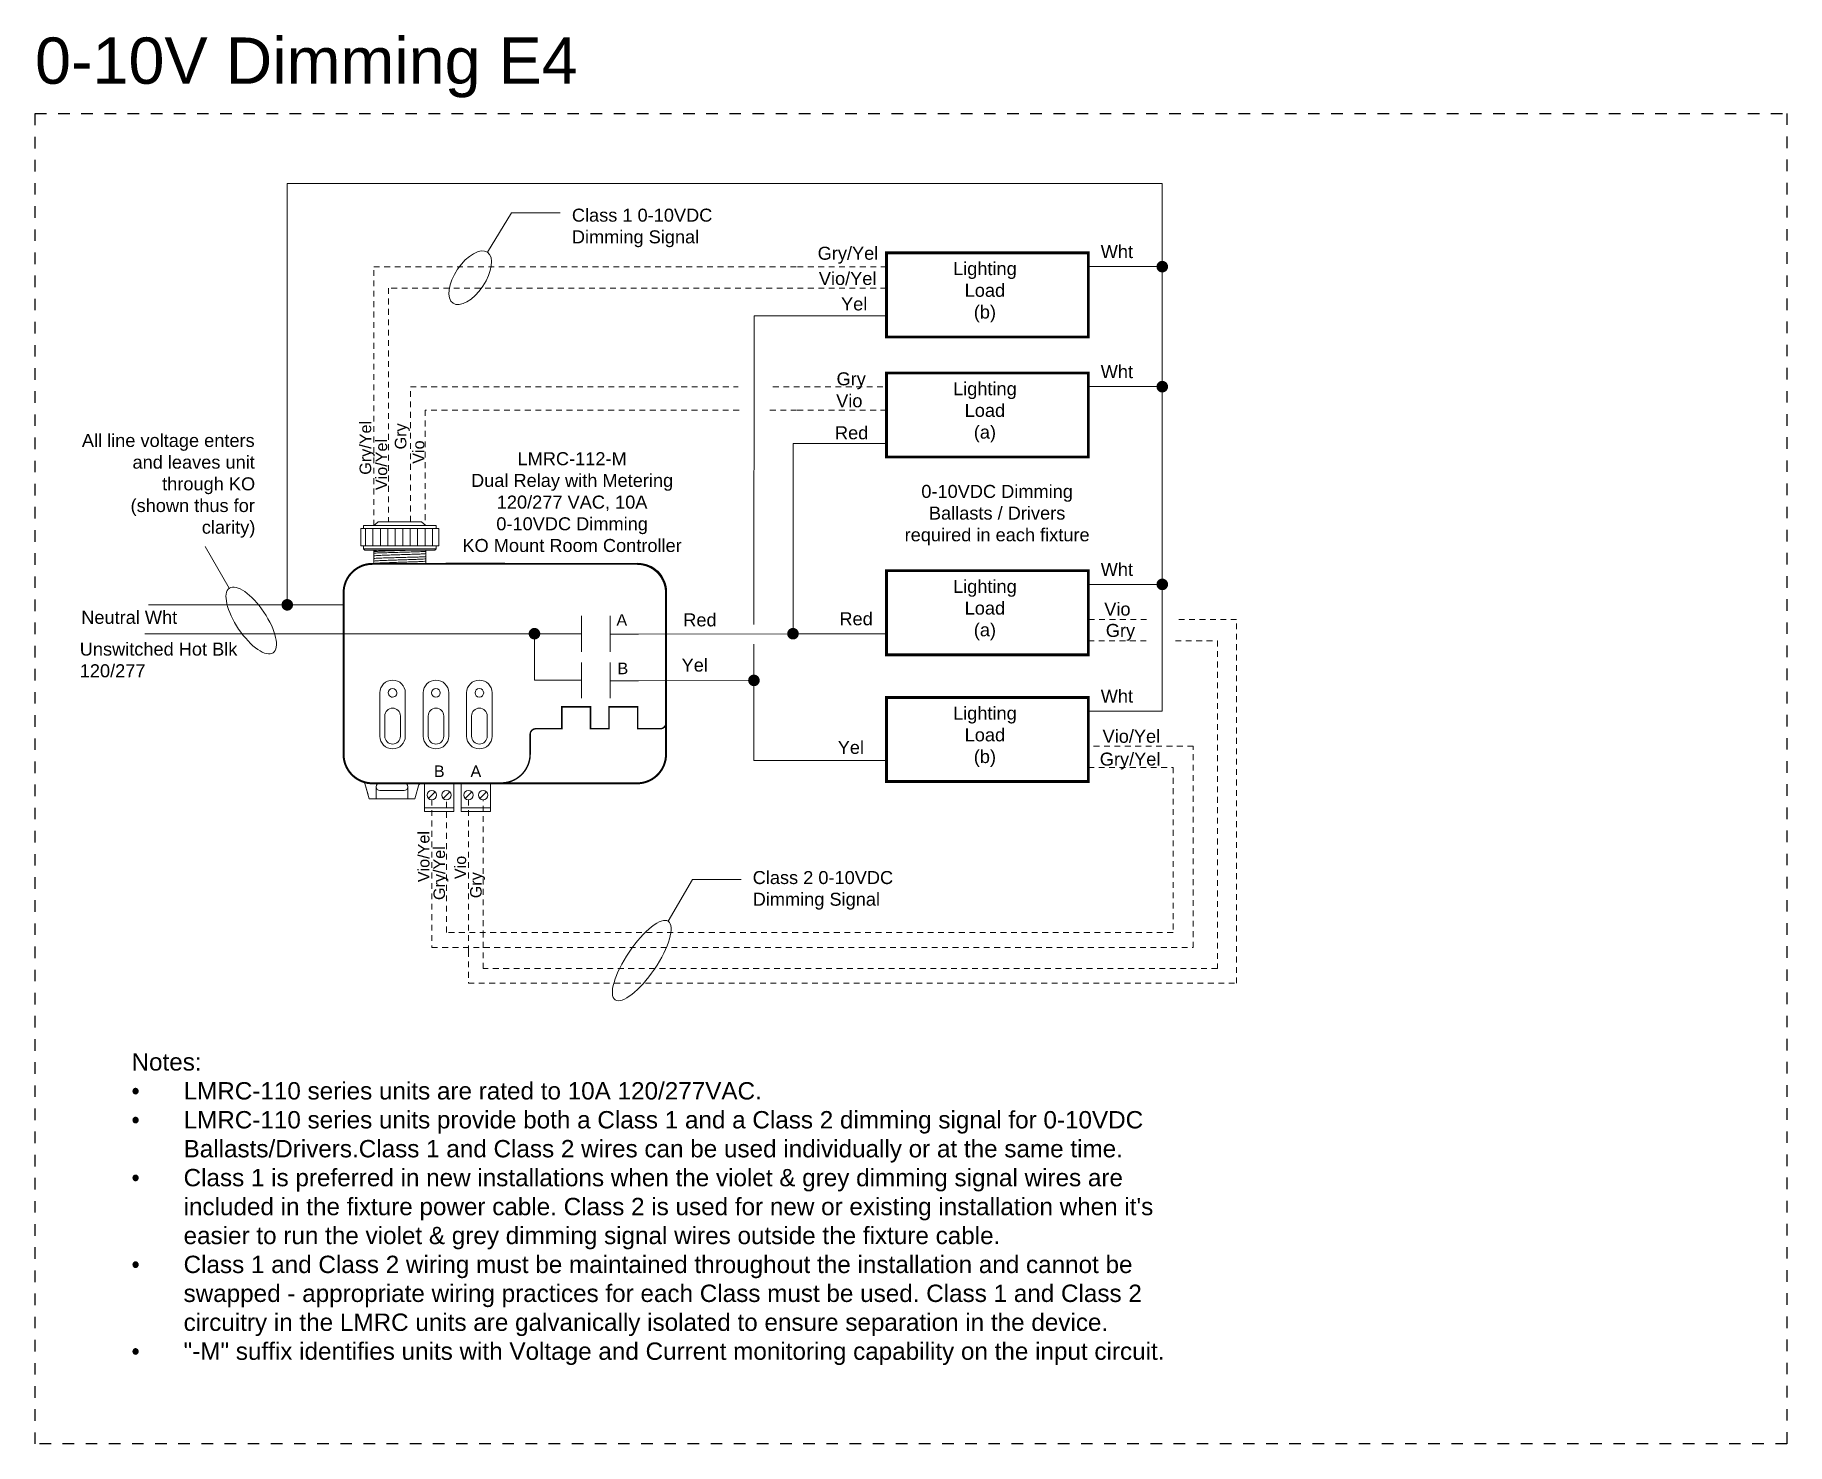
# Model space of a CAD drawing. Header units: inches. Extents: x -60 to 2005, y -577 to 104.
# Drawn here: x 163.84 to 201.69, y -73.54 to -43.09 of the extents above; entities that cross this region are included whole.
import ezdxf

# ---------------------------------------------------------------- set-up
doc = ezdxf.new("R2010")
doc.units = ezdxf.units.IN
doc.header["$MEASUREMENT"] = 0
doc.linetypes.add('Demo', pattern=[0.5, 0.25, -0.25])
doc.linetypes.add('HIDDEN2', pattern=[0.1875, 0.125, -0.0625])
doc.layers.get('0').update_dxf_attribs({"lineweight": 5})
doc.layers.add('PS Borders', color=40, linetype='Demo', lineweight=5, plot=False)
doc.layers.add('WS_LineVoltage', color=1, linetype='Continuous', lineweight=5)
doc.layers.add('WS_LowVoltage', color=6, linetype='Continuous', lineweight=5)
doc.styles.add('ARIAL', font='arial.ttf')

msp = doc.modelspace()

# ---------------------------------------------------------------- texts
at = {"lineweight": -3, "insert": (163.845, -43.141), "char_height": 1, "attachment_point": 1, "style": 'ARIAL'}
msp.add_mtext_dynamic_manual_height_columns('0-10V Dimming E4', width=25.92219, gutter_width=1, heights=[0], dxfattribs=at)
at = {"style": 'ARIAL'}
for s, insert, char_height, width, attachment_point in [('Class 1 0-10VDC\\PDimming Signal', (175.442, -46.84), 0.28114, 4.47647, 1), ('Lighting Load\\P(b)', (184.364, -47.995), 0.28125, 1.51339, 2), ('Lighting Load\\P(a)', (184.364, -50.59), 0.28125, 1.51339, 2), ('\\pi0.054978;All line voltage enters \\P\\pi1.1481;and leaves unit \\P\\pi1.789;through KO\\P\\pi1.1065;(shown thus for \\P\\pi2.6462;clarity)', (164.802, -51.709), 0.28114, 3.77305, 1), ('0-10VDC Dimming\\PBallasts / Drivers required in each fixture', (184.628, -52.81), 0.28125, 4.29703, 2), ('Lighting Load\\P(a)', (184.364, -54.863), 0.28125, 1.51339, 2), ('Lighting Load\\P(b)', (184.364, -57.602), 0.28125, 1.51339, 2), ('Class 2 0-10VDC\\PDimming Signal', (179.348, -61.155), 0.28114, 4.47647, 1), ('Notes:\\P\\pi-1.125,l1.125,t1.125;{\\fSymbol|b0|i0|c2|p18;·^I}LMRC-110 series units are rated to 10A 120/277VAC.\\P{\\fSymbol|b0|i0|c2|p18;·^I}LMRC-110 series units provide both a Class 1 and a Class 2 dimming signal for 0-10VDC Ballasts/Drivers.Class 1 and Class 2 wires can be used individually or at the same time.\\P{\\fSymbol|b0|i0|c2|p18;·^I}Class 1 is preferred in new installations when the violet & grey dimming signal wires are included in the fixture power cable. Class 2 is used for new or existing installation when it\'s easier to run the violet & grey dimming signal wires outside the fixture cable.\\P{\\fSymbol|b0|i0|c2|p18;·^I}Class 1 and Class 2 wiring must be maintained throughout the installation and cannot be swapped - appropriate wiring practices for each Class must be used. Class 1 and Class 2 circuitry in the LMRC units are galvanically isolated to ensure separation in the device.\\P{\\fSymbol|b0|i0|c2|p18;·^I}"-M" suffix identifies units with Voltage and Current monitoring capability on the input circuit.', (165.929, -65.092), 0.375, 22.49414, 1)]:
    msp.add_mtext(s, dxfattribs=dict(at, insert=insert, char_height=char_height, width=width, attachment_point=attachment_point))
at = {"linetype": 'Continuous', "attachment_point": 4, "style": 'ARIAL'}
for s, insert, char_height, width in [('Gry/Yel', (180.752, -47.846), 0.2811, 0.63201), ('Wht', (186.866, -47.769), 0.2811, 0.54284), ('Vio/Yel', (180.777, -48.351), 0.2811, 0.55588), ('Yel', (181.257, -48.901), 0.2811, 0.54284), ('Wht', (186.866, -50.364), 0.2811, 0.54284), ('Gry', (181.159, -50.56), 0.2811, 0.63201), ('Vio', (181.151, -50.994), 0.2811, 0.55588), ('Red', (181.125, -51.686), 0.2811, 0.69492), ('Wht', (186.866, -54.637), 0.2811, 0.54284), ('Neutral Wht', (164.843, -55.674), 0.28114, 4.66176), ('Red', (177.848, -55.729), 0.2811, 0.69492), ('Red', (181.221, -55.705), 0.2811, 0.69492), ('Vio', (186.942, -55.495), 0.2811, 0.55588), ('Gry', (186.976, -55.997), 0.2811, 0.63201), ('Unswitched Hot Blk 120/277', (164.811, -56.595), 0.28114, 4.28239), ('Yel', (177.812, -56.706), 0.2811, 0.54284), ('Wht', (186.866, -57.376), 0.2811, 0.54284), ('Vio/Yel', (186.906, -58.244), 0.2811, 0.55588), ('Yel', (181.185, -58.485), 0.2811, 0.54284), ('Gry/Yel', (186.846, -58.778), 0.2811, 0.63201)]:
    msp.add_mtext(s, dxfattribs=dict(at, insert=insert, char_height=char_height, width=width))
at = {"linetype": 'Continuous', "char_height": 0.2499, "rotation": 90, "style": 'ARIAL'}
for s, insert, width, attachment_point in [('Gry/Yel', (171.019, -51.427), 0.56179, 6), ('Vio/Yel', (171.328, -51.817), 0.49412, 6), ('Gry', (171.779, -51.481), 0.56179, 6), ('Vio', (172.13, -51.849), 0.49412, 6), ('Vio/Yel', (172.241, -61.396), 0.49412, 4), ('Gry/Yel', (172.614, -61.782), 1.14188, 4), ('Vio', (173.033, -61.33), 6.41514, 4), ('Gry', (173.406, -61.742), 6.41514, 4)]:
    msp.add_mtext(s, dxfattribs=dict(at, insert=insert, width=width, attachment_point=attachment_point))

# ---------------------------------------------------------------- blocks, each defined once
blk = doc.blocks.new('*U199')
at = {"color": 7, "linetype": 'Continuous', "lineweight": 15}
for p, q in [((3.15, 48.91), (3.15, 45.91)), ((3.15, 48.91), (3.15, 45.91)), ((3.15, 48.91), (3.26, 48.91)), ((3.15, 48.91), (3.15, 48.91)), ((3.26, 48.91), (3.51, 48.91)), ((3.51, 48.91), (3.54, 48.91)), ((3.54, 48.91), (3.97, 48.91)), ((3.61, 49.41), (3.61, 48.91)), ((16.19, 49.41), (3.61, 49.41)), ((3.97, 45.91), (3.97, 48.91)), ((3.97, 48.91), (4.39, 48.91)), ((4.39, 48.91), (4.44, 48.91)), ((4.44, 48.91), (4.55, 48.91)), ((4.55, 48.91), (5.25, 48.91)), ((5.25, 45.91), (5.25, 48.91)), ((5.25, 48.91), (5.74, 48.91)), ((6.1, 50.04), (5.4, 49.41)), ((5.74, 48.91), (5.86, 48.91)), ((5.86, 48.91), (6.08, 48.91)), ((6.08, 48.91), (6.99, 48.91)), ((6.15, 50.08), (6.1, 50.04)), ((6.15, 50.08), (13.65, 50.08)), ((6.53, 45.91), (6.53, 48.91)), ((6.99, 48.91), (7.49, 48.91)), ((7.49, 48.91), (7.64, 48.91)), ((7.64, 48.91), (7.99, 48.91)), ((7.82, 45.91), (7.82, 48.91)), ((7.99, 48.91), (9.01, 48.91)), ((9.01, 48.91), (9.48, 48.91)), ((9.1, 45.91), (9.1, 48.91)), ((9.48, 48.91), (9.64, 48.91)), ((9.64, 48.91), (10.08, 48.91)), ((10.08, 48.91), (11.13, 48.91)), ((10.39, 45.91), (10.39, 48.91)), ((11.13, 48.91), (11.51, 48.91)), ((11.51, 48.91), (11.66, 48.91)), ((11.66, 48.91), (12.16, 48.91)), ((11.67, 45.91), (11.67, 48.91)), ((12.16, 48.91), (13.12, 48.91)), ((12.96, 45.91), (12.96, 48.91)), ((13.12, 48.91), (13.38, 48.91)), ((13.38, 48.91), (13.52, 48.91)), ((13.52, 48.91), (14.01, 48.91)), ((13.7, 50.04), (13.65, 50.08)), ((14.4, 49.41), (13.7, 50.04)), ((14.01, 48.91), (14.79, 48.91)), ((14.24, 48.91), (15.46, 48.91)), ((14.24, 45.91), (14.24, 48.91)), ((15.46, 48.91), (15.99, 48.91)), ((15.53, 45.91), (15.53, 48.91)), ((15.99, 48.91), (16.04, 48.91)), ((16.04, 48.91), (16.37, 48.91)), ((16.19, 48.91), (16.19, 49.41)), ((16.37, 48.91), (16.59, 48.91)), ((16.59, 48.91), (16.6, 48.91)), ((16.6, 48.91), (16.65, 48.91)), ((16.65, 45.91), (16.65, 48.91)), ((3.15, 45.91), (3.26, 45.91)), ((3.15, 45.91), (3.15, 45.91)), ((3.51, 45.91), (3.26, 45.91)), ((3.54, 45.91), (3.51, 45.91)), ((3.54, 45.91), (3.97, 45.91)), ((3.61, 45.91), (3.61, 45.41)), ((4.39, 45.91), (3.97, 45.91)), ((4.44, 45.91), (4.39, 45.91)), ((4.55, 45.91), (4.44, 45.91)), ((4.55, 45.91), (5.25, 45.91)), ((5.74, 45.91), (5.25, 45.91)), ((5.86, 45.91), (5.74, 45.91)), ((6.08, 45.91), (5.86, 45.91)), ((6.08, 45.91), (6.99, 45.91)), ((7.49, 45.91), (6.99, 45.91)), ((7.64, 45.91), (7.49, 45.91)), ((7.99, 45.91), (7.64, 45.91)), ((7.99, 45.91), (9.01, 45.91)), ((9.48, 45.91), (9.01, 45.91)), ((9.64, 45.91), (9.48, 45.91)), ((10.08, 45.91), (9.64, 45.91)), ((10.08, 45.91), (11.13, 45.91)), ((11.51, 45.91), (11.13, 45.91)), ((11.66, 45.91), (11.51, 45.91)), ((12.16, 45.91), (11.66, 45.91)), ((12.16, 45.91), (13.12, 45.91)), ((13.38, 45.91), (13.12, 45.91)), ((13.52, 45.91), (13.38, 45.91)), ((14.01, 45.91), (13.52, 45.91)), ((14.01, 45.91), (14.79, 45.91)), ((14.93, 45.91), (14.79, 45.91)), ((15.01, 45.91), (14.93, 45.91)), ((15.46, 45.91), (15.01, 45.91)), ((15.46, 45.91), (15.99, 45.91)), ((16.04, 45.91), (15.99, 45.91)), ((16.37, 45.91), (16.04, 45.91)), ((16.19, 45.41), (16.19, 45.91)), ((16.37, 45.91), (16.59, 45.91)), ((16.6, 45.91), (16.59, 45.91)), ((16.65, 45.91), (16.6, 45.91)), ((3.61, 45.41), (3.86, 45.16)), ((3.61, 45.41), (16.19, 45.41)), ((15.94, 45.16), (3.86, 45.16)), ((5.4, 45.16), (5.4, 44.92)), ((5.4, 44.65), (5.4, 44.54)), ((5.4, 44.2), (5.4, 44.01)), ((5.4, 43.75), (5.4, 43.63)), ((5.4, 43.29), (5.4, 43.11)), ((5.4, 43.11), (5.4, 43.04)), ((5.4, 42.82), (5.4, 43.04)), ((5.4, 42.81), (5.4, 42.82)), ((14.4, 44.84), (14.4, 44.96)), ((14.4, 44.4), (14.4, 44.58)), ((14.4, 43.94), (14.4, 44.05)), ((14.4, 43.49), (14.4, 43.68)), ((14.4, 43.4), (14.4, 43.49)), ((14.4, 43.4), (14.4, 42.82)), ((15.94, 45.16), (16.19, 45.41)), ((28.04, 42.91), (17.82, 42.91)), ((17.82, 42.91), (28.04, 42.91)), ((55.99, 21.43), (55.99, 37.91)), ((55.99, 21.43), (55.99, 37.91)), ((0.09, 23.91), (0.09, 35.16)), ((0.09, 23.91), (0.09, 35.16)), ((0.09, 23.91), (0.09, 9.91)), ((0.09, 23.91), (0.09, 9.91)), ((55.98, 21.43), (55.99, 21.43)), ((55.99, 21.43), (55.99, 9.91)), ((6.44, 20.51), (6.44, 13.01)), ((10.84, 13.01), (10.84, 20.51)), ((13.94, 20.51), (13.94, 13.01)), ((18.34, 13.01), (18.34, 20.51)), ((21.44, 20.51), (21.44, 13.01)), ((25.84, 13.01), (25.84, 20.51)), ((7.29, 13.01), (7.29, 16.51)), ((9.99, 16.51), (9.99, 13.01)), ((14.79, 13.01), (14.79, 16.51)), ((17.49, 16.51), (17.49, 13.01)), ((22.29, 13.01), (22.29, 16.51)), ((24.99, 16.51), (24.99, 13.01)), ((36.38, 14.3), (33.15, 14.3)), ((3.86, 4.82), (4.4, 2.89)), ((3.86, 4.82), (4.4, 2.89)), ((5.79, 2.16), (5.79, 4.31)), ((6.44, 4.92), (10.64, 4.92)), ((6.44, 3.62), (10.64, 3.62)), ((11.29, 4.31), (11.29, 2.16)), ((13.66, 4.91), (14.16, 4.91)), ((14.16, 4.91), (14.16, 4.79)), ((14.16, 4.91), (28.04, 4.91)), ((14.16, 0.75), (14.16, 4.86)), ((14.16, 4.79), (14.16, 4.7)), ((14.16, 3.06), (14.16, 2.91)), ((19.24, 4.79), (19.24, 4.91)), ((19.24, 0.6), (19.24, 4.86)), ((19.24, 4.7), (19.24, 4.79)), ((19.24, 2.91), (19.24, 3.06)), ((20.49, 4.91), (25.57, 4.91)), ((20.49, 4.91), (20.49, 4.79)), ((20.49, 0.75), (20.49, 4.86)), ((20.49, 4.79), (20.49, 4.7)), ((20.49, 3.06), (20.49, 2.91)), ((25.57, 4.79), (25.57, 4.91)), ((25.57, 0.75), (25.57, 4.86)), ((25.57, 4.7), (25.57, 4.79)), ((25.57, 2.91), (25.57, 3.06)), ((26.34, 4.91), (28.04, 4.91)), ((28.04, 4.92), (28.04, 4.91)), ((50.99, 4.91), (28.04, 4.91)), ((5.54, 2.16), (5.36, 2.16)), ((5.54, 2.16), (11.54, 2.16)), ((11.72, 2.16), (11.54, 2.16)), ((14.16, 0.75), (14.16, 0.6)), ((14.16, 0.6), (19.24, 0.6)), ((14.16, 0.6), (14.16, 0)), ((19.24, 0), (14.16, 0)), ((19.24, 0.6), (19.24, 0.75)), ((19.24, 0), (19.24, 0.6)), ((20.49, 0.75), (20.49, 0.6)), ((20.49, 0.6), (25.57, 0.6)), ((20.49, 0.6), (20.49, 0)), ((25.57, 0), (20.49, 0)), ((25.57, 0.6), (25.57, 0.75)), ((25.57, 0), (25.57, 0.6))]:
    blk.add_line(p, q, dxfattribs=at)
for p, q in [((55.99, 9.92), (55.99, 37.92)), ((41.27, 33.83), (41.27, 27.62)), ((41.28, 33.83), (41.28, 27.62)), ((46.22, 33.83), (46.22, 27.62)), ((46.22, 33.83), (46.22, 27.62)), ((33.16, 30.73), (41.27, 30.73)), ((46.22, 30.66), (51.15, 30.66)), ((41.27, 25.77), (41.27, 19.56)), ((41.28, 25.77), (41.28, 19.56)), ((46.22, 25.77), (46.22, 19.56)), ((46.22, 25.77), (46.22, 19.56)), ((46.22, 22.6), (51.15, 22.6)), ((3.86, 4.82), (4.61, 2.16)), ((5.08, 4.92), (27.41, 4.92)), ((12.5, 2.16), (13.26, 4.84)), ((14.84, 2.26), (15.99, 3.4)), ((17.37, 2.26), (18.51, 3.4)), ((21.17, 2.26), (22.32, 3.4)), ((23.7, 2.26), (24.84, 3.4)), ((4.61, 2.16), (12.5, 2.16))]:
    blk.add_line(p, q)
for points, const_width in [([(32.52, 42.81), (50.89, 42.81, -0.414214), (55.89, 37.81), (55.89, 9.86, -0.414214), (50.89, 4.86), (5.17, 4.86, -0.414214), (0.17, 9.86), (0.17, 37.81, -0.414214), (5.17, 42.81), (32.52, 42.81)], 0.343), ([(27.41, 4.92, 0.414214), (32.41, 9.92), (32.41, 13.3, -0.414214), (33.41, 14.3), (37.88, 14.3), (37.88, 18.09), (42.84, 18.09), (42.84, 14.3), (46.05, 14.3), (46.05, 18.09), (51.01, 18.09), (51.01, 14.3), (51.96, 14.3), (51.96, 14.3), (51.96, 14.3), (51.96, 14.3), (54.89, 14.3, 0.414214), (55.89, 15.3), (55.89, 18.28)], 0.25)]:
    blk.add_lwpolyline(points, format="xyb", dxfattribs=dict(const_width=const_width))
at = {"const_width": 1}
blk.add_lwpolyline([(32.66, 30.73, 1), (33.66, 30.73, 1)], format="xyb", close=True, dxfattribs=at)
blk.add_lwpolyline([(41.28, 22.67), (33.16, 22.67), (33.16, 30.73)])
for centre in [(15.41, 2.83), (17.94, 2.83), (21.74, 2.83), (24.27, 2.83)]:
    blk.add_circle(centre, 0.807)
at = {"color": 7, "linetype": 'Continuous', "lineweight": 15}
for centre, radius, start, end in [((6.31, 65.12), 22.32, 267.6512, 269.9793), ((8.64, 20.51), 2.2, 0, 180), ((8.64, 20.51), 0.749, 0.2642, 180.2642), ((16.14, 20.51), 2.2, 0, 180), ((16.13, 20.51), 0.749, 0, 180), ((23.64, 20.51), 2.2, 0, 180), ((23.63, 20.51), 0.749, 0, 180), ((8.64, 20.51), 0.749, 180.2642, 0.2642), ((16.13, 20.51), 0.749, 180, 0), ((23.63, 20.51), 0.749, 180, 0), ((8.64, 16.51), 1.35, 0, 180), ((16.14, 16.51), 1.35, 0, 180), ((23.64, 16.51), 1.35, 0, 180), ((8.64, 13.01), 2.2, 180, 0), ((8.64, 13.01), 1.35, 180, 0), ((16.14, 13.01), 2.2, 180, 0), ((16.14, 13.01), 1.35, 180, 0), ((23.64, 13.01), 2.2, 180, 0), ((23.64, 13.01), 1.35, 180, 0), ((6.44, 4.27), 0.65, 90, 180), ((6.44, 4.27), 0.65, 180, 270), ((10.64, 4.27), 0.65, 0, 90), ((10.64, 4.27), 0.65, 270, 0)]:
    blk.add_arc(centre, radius, start, end, dxfattribs=at)
for centre, start, end in [((50.99, 37.92), 359.9948, 90), ((5.08, 9.92), 179.9948, 270), ((50.99, 9.92), 270, 359.9948)]:
    blk.add_arc(centre, 5, start, end)
blk.add_ellipse((9.9, 42.83), major_axis=(5.15, 0), ratio=0.009913, start_param=3.940196, end_param=5.775428, dxfattribs=at)
for points, knots in [([(5.4, 45.1), (5.52, 45.11), (5.69, 45.13), (6.08, 45.15), (6.19, 45.16)], [0, 0, 0, 0, 0.701998, 1, 1, 1, 1]), ([(11.45, 45.16), (11.33, 45.15), (10.85, 45.14), (9.89, 45.11), (8.69, 45.07), (7.56, 45.03), (6.58, 44.99), (5.79, 44.96), (5.53, 44.93), (5.4, 44.92)], [0, 0, 0, 0, 0.048942, 0.204943, 0.360944, 0.515709, 0.672354, 0.835119, 1, 1, 1, 1]), ([(14.4, 44.96), (14.14, 44.94), (13.62, 44.92), (12.5, 44.88), (11.25, 44.84), (9.9, 44.8), (8.55, 44.77), (7.3, 44.73), (6.18, 44.69), (5.66, 44.67), (5.4, 44.65)], [0, 0, 0, 0, 0.130061, 0.25404, 0.376531, 0.5, 0.623469, 0.74596, 0.869939, 1, 1, 1, 1]), ([(5.4, 44.92), (5.4, 44.89), (5.4, 44.85), (5.4, 44.75), (5.4, 44.69), (5.4, 44.65)], [0, 0, 0, 0, 0.431166, 0.715358, 1, 1, 1, 1]), ([(5.4, 44.2), (5.53, 44.21), (5.79, 44.24), (6.58, 44.27), (7.56, 44.31), (8.69, 44.35), (9.9, 44.39), (11.11, 44.43), (12.24, 44.46), (13.22, 44.5), (14, 44.54), (14.27, 44.57), (14.4, 44.58)], [0, 0, 0, 0, 0.1036915, 0.2060517, 0.304564, 0.4018933, 0.5, 0.5981067, 0.695436, 0.7939483, 0.8963085, 1, 1, 1, 1]), ([(5.4, 44.54), (5.4, 44.51), (5.4, 44.42), (5.4, 44.3), (5.4, 44.23), (5.4, 44.2)], [0, 0, 0, 0, 0.219506, 0.609202, 1, 1, 1, 1]), ([(14.4, 44.05), (14.14, 44.04), (13.62, 44.01), (12.5, 43.97), (11.25, 43.94), (9.9, 43.9), (8.55, 43.86), (7.3, 43.83), (6.18, 43.79), (5.66, 43.76), (5.4, 43.75)], [0, 0, 0, 0, 0.130061, 0.25404, 0.376531, 0.5, 0.623469, 0.74596, 0.869939, 1, 1, 1, 1]), ([(5.4, 44.01), (5.4, 43.98), (5.4, 43.94), (5.4, 43.85), (5.4, 43.78), (5.4, 43.75)], [0, 0, 0, 0, 0.431166, 0.715358, 1, 1, 1, 1]), ([(5.4, 43.29), (5.53, 43.3), (5.79, 43.33), (6.58, 43.37), (7.56, 43.41), (8.69, 43.45), (9.9, 43.48), (11.11, 43.52), (12.24, 43.56), (13.22, 43.6), (14, 43.64), (14.27, 43.66), (14.4, 43.68)], [0, 0, 0, 0, 0.1036915, 0.2060517, 0.304564, 0.4018933, 0.5, 0.5981067, 0.695436, 0.7939483, 0.8963085, 1, 1, 1, 1]), ([(5.4, 43.63), (5.4, 43.6), (5.4, 43.52), (5.4, 43.39), (5.4, 43.33), (5.4, 43.29)], [0, 0, 0, 0, 0.219506, 0.609202, 1, 1, 1, 1]), ([(5.4, 42.89), (5.53, 42.9), (5.79, 42.93), (6.58, 42.97), (7.56, 43), (8.69, 43.04), (9.9, 43.08), (11.11, 43.12), (12.24, 43.15), (13.22, 43.19), (14, 43.23), (14.27, 43.26), (14.4, 43.27)], [0, 0, 0, 0, 0.1036915, 0.2060517, 0.304564, 0.4018933, 0.5, 0.5981067, 0.695436, 0.7939483, 0.8963085, 1, 1, 1, 1]), ([(14.4, 44.96), (14.4, 44.99), (14.4, 45.06), (14.4, 45.12), (14.4, 45.16)], [0, 0, 0, 0, 0.409741, 1, 1, 1, 1]), ([(14.4, 44.58), (14.4, 44.61), (14.4, 44.65), (14.4, 44.75), (14.4, 44.81), (14.4, 44.84)], [0, 0, 0, 0, 0.466804, 0.700064, 1, 1, 1, 1]), ([(14.4, 44.05), (14.4, 44.08), (14.4, 44.17), (14.4, 44.29), (14.4, 44.36), (14.4, 44.4)], [0, 0, 0, 0, 0.213079, 0.605976, 1, 1, 1, 1]), ([(14.4, 43.68), (14.4, 43.7), (14.4, 43.75), (14.4, 43.84), (14.4, 43.9), (14.4, 43.94)], [0, 0, 0, 0, 0.466804, 0.700064, 1, 1, 1, 1]), ([(0.09, 9.91), (0.1, 9.59), (0.14, 8.93), (0.44, 7.99), (0.9, 7.12), (1.53, 6.35), (2.29, 5.73), (2.98, 5.35), (3.41, 5.2), (3.53, 5.16)], [0, 0, 0, 0, 0.156437, 0.312867, 0.469297, 0.625729, 0.782162, 0.93859, 1, 1, 1, 1]), ([(0.09, 9.91), (0.1, 9.6), (0.14, 8.96), (0.42, 8.02), (0.89, 7.13), (1.53, 6.34), (2.32, 5.71), (3.02, 5.34), (3.43, 5.2), (3.53, 5.16)], [0, 0, 0, 0, 0.149474, 0.30496, 0.465206, 0.627678, 0.789865, 0.949286, 1, 1, 1, 1]), ([(55.99, 9.91), (55.97, 9.59), (55.93, 8.93), (55.63, 7.99), (55.17, 7.12), (54.54, 6.35), (53.78, 5.73), (52.91, 5.27), (51.97, 4.97), (51.31, 4.93), (50.99, 4.91)], [0, 0, 0, 0, 0.125004, 0.250002, 0.375, 0.5, 0.625, 0.749997, 0.874991, 1, 1, 1, 1]), ([(3.86, 4.82), (3.84, 4.87), (3.8, 4.98), (3.68, 5.1), (3.58, 5.14), (3.53, 5.16)], [0, 0, 0, 0, 0.343054, 0.686118, 1, 1, 1, 1]), ([(13.4, 4.84), (13.35, 4.81), (13.26, 4.74), (13.2, 4.63), (13.18, 4.57), (13.18, 4.56)], [0, 0, 0, 0, 0.457045, 0.914082, 1, 1, 1, 1]), ([(13.39, 4.83), (13.43, 4.86), (13.52, 4.9), (13.61, 4.91), (13.66, 4.91)], [0, 0, 0, 0, 0.530424, 1, 1, 1, 1])]:
    blk.add_open_spline(points, degree=3, knots=knots, dxfattribs=at)
at = {"insert": (39.66, 62.11), "char_height": 2.25, "width": 40.9705, "attachment_point": 2, "style": 'ARIAL'}
blk.add_mtext('LMRC-112-M\\PDual Relay with Metering\\P120/277 VAC, 10A\\P0-10VDC Dimming^JKO Mount Room Controller', dxfattribs=at)
at = {"linetype": 'Continuous', "char_height": 2, "width": 4.4943, "attachment_point": 5, "style": 'ARIAL'}
for s, insert in [('A', (48.25, 33.1)), ('B', (48.43, 24.73)), ('B', (16.7, 6.95)), ('A', (23.03, 6.95))]:
    blk.add_mtext(s, dxfattribs=dict(at, insert=insert))

# ---------------------------------------------------------------- linework, layer by layer
at = {"linetype": 'Continuous'}
for p, q in [((173.618, -47.782), (174.138, -46.928)), ((168.042, -55.042), (167.523, -54.142)), ((177.524, -62.241), (178.044, -61.341))]:
    msp.add_line(p, q, dxfattribs=at)
for p, q in [((175.192, -46.928), (174.138, -46.928)), ((186.598, -49.613), (186.598, -47.796)), ((186.598, -52.208), (186.598, -50.391)), ((186.598, -56.481), (186.598, -54.664)), ((186.598, -55.572), (186.598, -56.481)), ((186.598, -59.22), (186.598, -57.403)), ((186.598, -58.312), (186.598, -59.22)), ((179.098, -61.341), (178.044, -61.341))]:
    msp.add_line(p, q)
at = {"color": 7, "linetype": 'Continuous', "lineweight": 15}
msp.add_line((177.486, -57.188), (177.487, -57.188), dxfattribs=at)
at = {"linetype": 'Continuous', "const_width": 0.0625}
for points in [[(182.237, -49.613), (186.598, -49.613), (186.598, -47.796), (182.237, -47.796)], [(186.598, -52.208), (186.598, -50.391), (182.237, -50.391), (182.237, -52.208)], [(182.237, -56.481), (186.598, -56.481), (186.598, -54.664), (182.237, -54.664)], [(186.598, -59.22), (186.598, -57.403), (182.237, -57.403), (182.237, -59.22)]]:
    msp.add_lwpolyline(points, close=True, dxfattribs=at)
at = {"extrusion": (0, 0, -1)}
for centre, major_axis, ratio in [((173.246, -48.333), (0.372, 0.551), 0.49478), ((176.951, -63.09), (0.574, 0.849), 0.320846)]:
    msp.add_ellipse(centre, major_axis=major_axis, ratio=ratio, dxfattribs=at)
msp.add_ellipse((168.515, -55.741), major_axis=(-0.472, 0.699), ratio=0.389876)
at = {"layer": 'PS Borders', "lineweight": -3}
msp.add_lwpolyline([(163.845, -44.781), (201.69, -44.781), (201.69, -73.537), (163.845, -73.537)], close=True, dxfattribs=at)
at = {"layer": 'WS_LineVoltage'}
for p, q in [((188.195, -46.294), (169.293, -46.294)), ((169.293, -46.294), (169.293, -55.402)), ((186.631, -48.093), (188.195, -48.093)), ((186.598, -50.687), (188.195, -50.687)), ((186.598, -50.687), (187.035, -50.687)), ((186.598, -54.96), (188.195, -54.96))]:
    msp.add_line(p, q, dxfattribs=at)
for points in [[(188.195, -46.294), (188.195, -57.3), (188.195, -57.7), (186.598, -57.7)], [(182.237, -49.159), (179.379, -49.159), (179.375, -55.827)], [(182.237, -51.914), (180.219, -51.914), (180.219, -56.026), (176.883, -56.034)], [(170.516, -55.402), (166.294, -55.402)], [(180.219, -55.724), (180.219, -56.026)], [(174.634, -56.026), (166.214, -56.026)], [(179.375, -56.255), (179.375, -57.035)], [(182.237, -56.026), (180.219, -56.026)], [(179.375, -57.034), (176.883, -57.042)], [(179.375, -57.034), (179.375, -58.766), (182.237, -58.766)]]:
    msp.add_lwpolyline(points, dxfattribs=at)
at = {"layer": 'WS_LineVoltage', "const_width": 0.125}
for points in [[(188.133, -48.093, 1), (188.258, -48.093, 1)], [(188.133, -50.687, 1), (188.258, -50.687, 1)], [(188.133, -54.96, 1), (188.258, -54.96, 1)], [(169.231, -55.402, 1), (169.356, -55.402, 1)], [(180.156, -56.026, 1), (180.281, -56.026, 1)], [(179.312, -57.035, 1), (179.437, -57.035, 1)]]:
    msp.add_lwpolyline(points, format="xyb", close=True, dxfattribs=at)
at = {"layer": 'WS_LowVoltage', "linetype": 'HIDDEN2'}
for points in [[(171.164, -53.691), (171.164, -48.099), (180.315, -48.099), (180.315, -48.099), (182.237, -48.099)], [(182.237, -48.558), (181.341, -48.558), (181.341, -48.558), (171.479, -48.558), (171.479, -53.607)], [(171.955, -53.607), (171.955, -50.694), (179.035, -50.694)], [(179.786, -50.694), (182.237, -50.694)], [(179.053, -51.195), (172.27, -51.195), (172.27, -53.691)], [(182.237, -51.195), (180.295, -51.195), (179.671, -51.195)], [(173.207, -59.614), (173.207, -62.885), (173.207, -63.579), (189.802, -63.579), (189.802, -55.719), (188.489, -55.719)], [(187.857, -55.719), (186.598, -55.719)], [(188.479, -56.178), (189.386, -56.178), (189.386, -63.264), (173.522, -63.263), (173.522, -62.568), (173.522, -59.614)], [(186.598, -56.178), (187.856, -56.178)], [(172.416, -59.614), (172.416, -62.807), (188.863, -62.807), (188.863, -58.458), (186.598, -58.458)], [(186.598, -58.917), (188.428, -58.917), (188.428, -62.481), (172.731, -62.481), (172.731, -59.614)]]:
    msp.add_lwpolyline(points, dxfattribs=at)

# ---------------------------------------------------------------- block references
at = {"xscale": 0.125, "yscale": 0.125, "zscale": 0.125}
msp.add_blockref('*U199', (170.489, -59.867), dxfattribs=at)

msp.set_redraw_order([(e.dxf.handle, doc.entitydb.next_handle()) for e in msp.query("TEXT MTEXT ATTDEF DIMENSION ARC_DIMENSION")])  # texts and dimensions are drawn at this point

doc.saveas('drawing.dxf')
